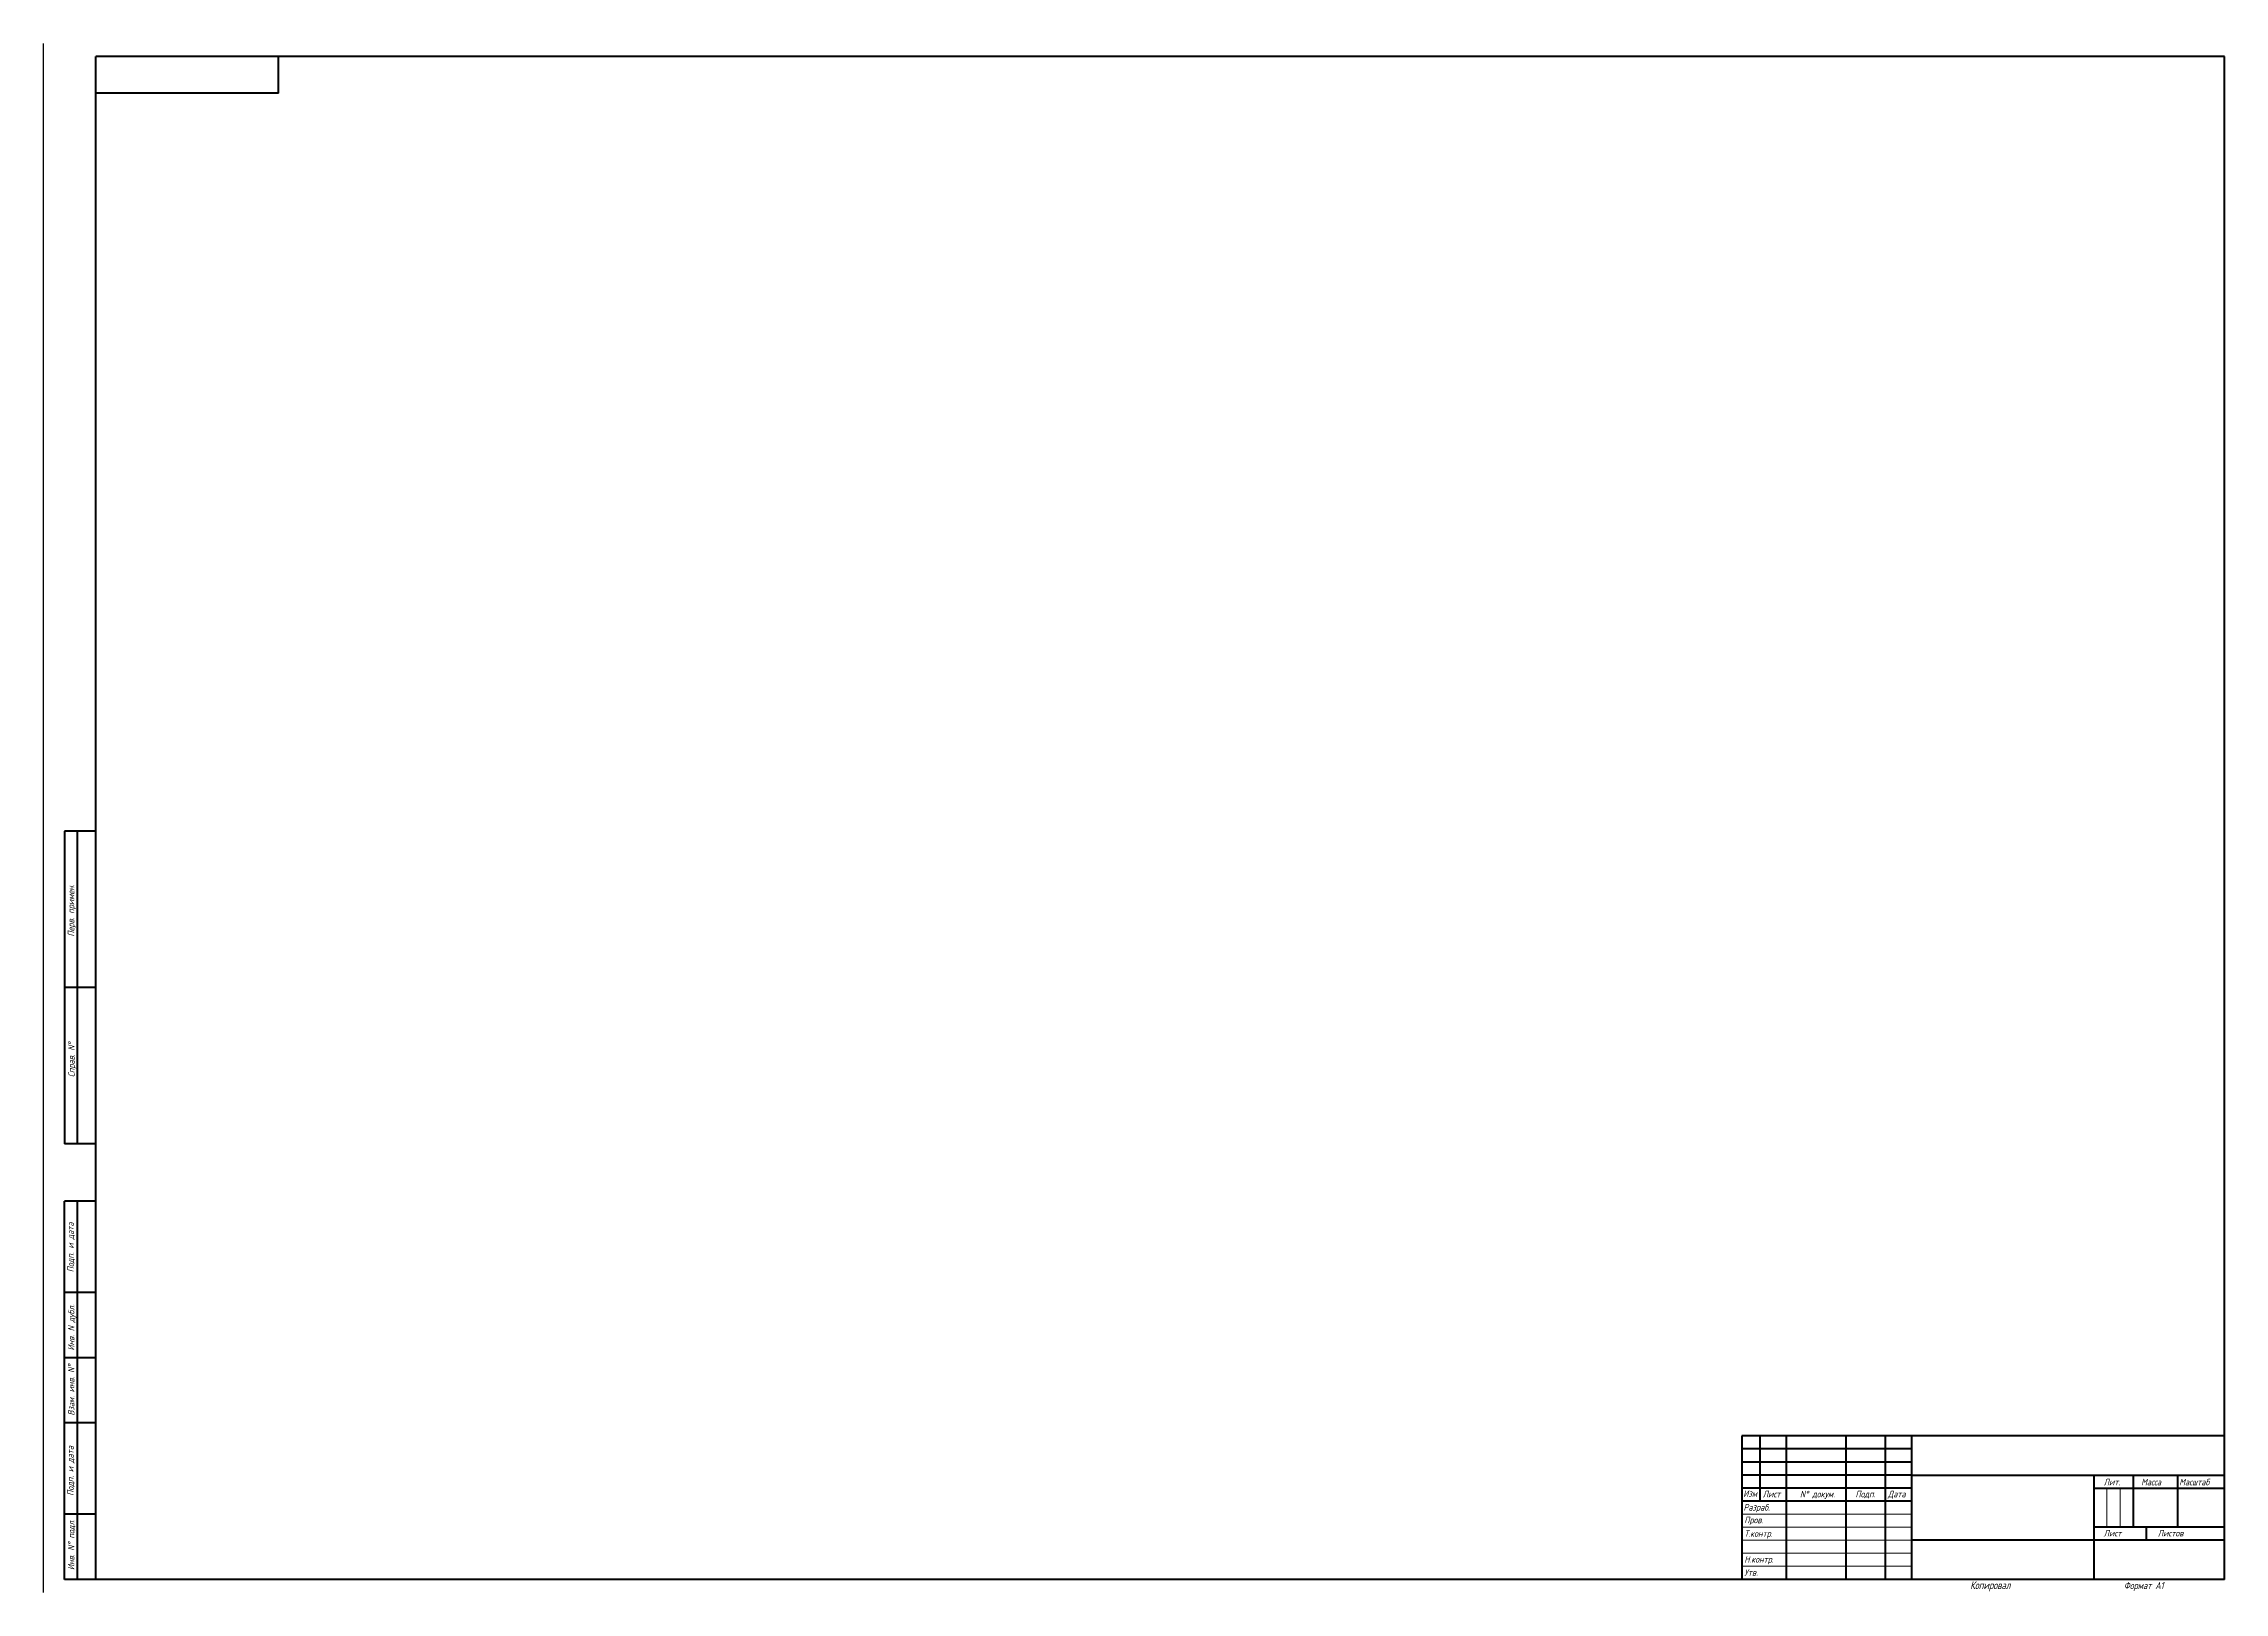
# Model space of a CAD drawing. Header units: millimetres. Extents: x -4859 to 4525, y -2963 to -2137.
# Drawn here: x 2117 to 2953, y -2963 to -2369 of the extents above; entities that cross this region are included whole.
import ezdxf

# ---------------------------------------------------------------- set-up
doc = ezdxf.new("R2010")
doc.units = ezdxf.units.MM
doc.layers.get('0').update_dxf_attribs({"lineweight": 80})
doc.layers.add('KONTUR', color=7, linetype='Continuous')
for name, color, linetype, lineweight in [('Основная', 7, 'Continuous', 40), ('текст', 7, 'Continuous', 30), ('тонкая', 7, 'Continuous', 20)]:
    doc.layers.add(name, color=color, linetype=linetype, lineweight=lineweight)
doc.styles.add('стиль1', font='romans.shx', dxfattribs={"width": 0.75, "oblique": 15, "height": 3.5})

msp = doc.modelspace()

# ---------------------------------------------------------------- texts
at = {"layer": 'текст', "style": 'стиль1', "oblique": 15, "width": 0.75}
for s, p in [('Перв. примен.', (2128.85, -2711.72)), ('Справ. N%%d', (2129.01, -2765.61)), ('Подп. и дата', (2128.67, -2840.46)), ('Инв. N дубл.', (2128.92, -2870.49)), ('Взам. инв. N%%d', (2128.92, -2895.42)), ('Подп. и дата', (2128.62, -2926.2)), ('Инв. N%%d подл.', (2128.92, -2954.67))]:
    msp.add_text(s, height=2.5, rotation=90, dxfattribs=at).set_placement(p)
for s, height, p in [('Изм', 2.5, (2768.64, -2926.62)), ('Лист', 2.5, (2776.12, -2926.77)), ('N%%d докум. ', 2.5, (2790.4, -2926.77)), ('Подп.', 2.5, (2811.66, -2926.77)), ('Дата', 2.5, (2824.11, -2926.77)), ('Лит.', 2.5, (2906.82, -2922.17)), ('Масса', 2.5, (2921.19, -2922.17)), ('Масштаб', 2.5, (2935.78, -2922.17)), ('Разраб.', 2.5, (2768.76, -2931.87)), ('Пров.', 2.5, (2769.06, -2936.7)), ('Т.контр.', 2.5, (2769.06, -2941.9)), ('Лист', 2.5, (2906.82, -2941.78)), ('Листов', 2.5, (2927.54, -2941.78)), ('Н.контр.', 2.5, (2769.06, -2951.82)), ('Утв.', 2.5, (2769.06, -2956.84)), ('Копировал', 3, (2855.63, -2961.98)), ('Формат А1', 2.75, (2914.56, -2961.98))]:
    msp.add_text(s, height=height, dxfattribs=at).set_placement(p)

# ---------------------------------------------------------------- linework, layer by layer
for p, q in [((2833.1, -2908.23), (2768.1, -2908.23)), ((2833.1, -2913.23), (2768.1, -2913.23)), ((2833.1, -2918.23), (2768.1, -2918.23)), ((2903.1, -2958.23), (2903.1, -2958.23))]:
    msp.add_line(p, q)
at = {"lineweight": 50}
for p, q in [((2833.1, -2923.23), (2768.1, -2923.23)), ((2833.1, -2928.23), (2768.1, -2928.23))]:
    msp.add_line(p, q, dxfattribs=at)
at = {"layer": 'KONTUR'}
msp.add_line((2117.1, -2963.23), (2117.1, -2369.23), dxfattribs=at)
at = {"layer": 'Основная'}
for p, q in [((2137.1, -2918.23), (2137.1, -2374.23)), ((2953.1, -2374.23), (2137.1, -2374.23)), ((2207.1, -2388.23), (2207.1, -2374.23)), ((2953.1, -2958.23), (2953.1, -2374.23)), ((2207.1, -2388.23), (2137.1, -2388.23)), ((2125.1, -2671.23), (2125.1, -2791.23)), ((2137.1, -2671.23), (2125.1, -2671.23)), ((2130.1, -2791.23), (2130.1, -2671.23)), ((2137.1, -2731.23), (2125.1, -2731.23)), ((2137.1, -2791.23), (2125.1, -2791.23)), ((2125.1, -2958.23), (2125.1, -2813.23)), ((2137.1, -2813.23), (2125.1, -2813.23)), ((2130.1, -2958.23), (2130.1, -2813.23)), ((2137.1, -2848.23), (2125.1, -2848.23)), ((2137.1, -2873.23), (2125.1, -2873.23)), ((2137.1, -2898.23), (2125.1, -2898.23)), ((2768.1, -2903.23), (2768.1, -2958.23)), ((2953.1, -2903.23), (2768.1, -2903.23)), ((2775.1, -2928.23), (2775.1, -2903.23)), ((2785.1, -2903.23), (2785.1, -2958.23)), ((2808.1, -2958.23), (2808.1, -2903.23)), ((2823.1, -2903.23), (2823.1, -2958.23)), ((2833.1, -2903.23), (2833.1, -2958.23)), ((2137.1, -2958.23), (2137.1, -2918.23)), ((2833.1, -2918.23), (2953.1, -2918.23)), ((2903.1, -2918.23), (2903.1, -2958.23)), ((2903.1, -2923.23), (2953.1, -2923.23)), ((2918.1, -2918.23), (2918.1, -2938.23)), ((2935.1, -2918.23), (2935.1, -2938.23)), ((2137.1, -2933.23), (2125.1, -2933.23)), ((2953.1, -2938.23), (2903.1, -2938.23)), ((2923.1, -2938.23), (2923.1, -2943.23)), ((2953.1, -2943.23), (2833.1, -2943.23)), ((2953.1, -2958.23), (2125.1, -2958.23))]:
    msp.add_line(p, q, dxfattribs=at)
at = {"layer": 'тонкая'}
for p, q in [((2908.09, -2923.44), (2908.09, -2938.23)), ((2913.16, -2923.44), (2913.16, -2938.23)), ((2768.1, -2933.23), (2833.1, -2933.23)), ((2833.1, -2938.23), (2768.1, -2938.23)), ((2833.1, -2943.23), (2768.1, -2943.23))]:
    msp.add_line(p, q, dxfattribs=at)
for points in [[(2768.1, -2948.23), (2833.1, -2948.23)], [(2768.1, -2953.23), (2833.1, -2953.23)]]:
    msp.add_lwpolyline(points, dxfattribs=at)

msp.set_redraw_order([(e.dxf.handle, doc.entitydb.next_handle()) for e in msp.query("TEXT MTEXT ATTDEF DIMENSION ARC_DIMENSION")])  # texts and dimensions are drawn at this point

doc.saveas('drawing.dxf')
